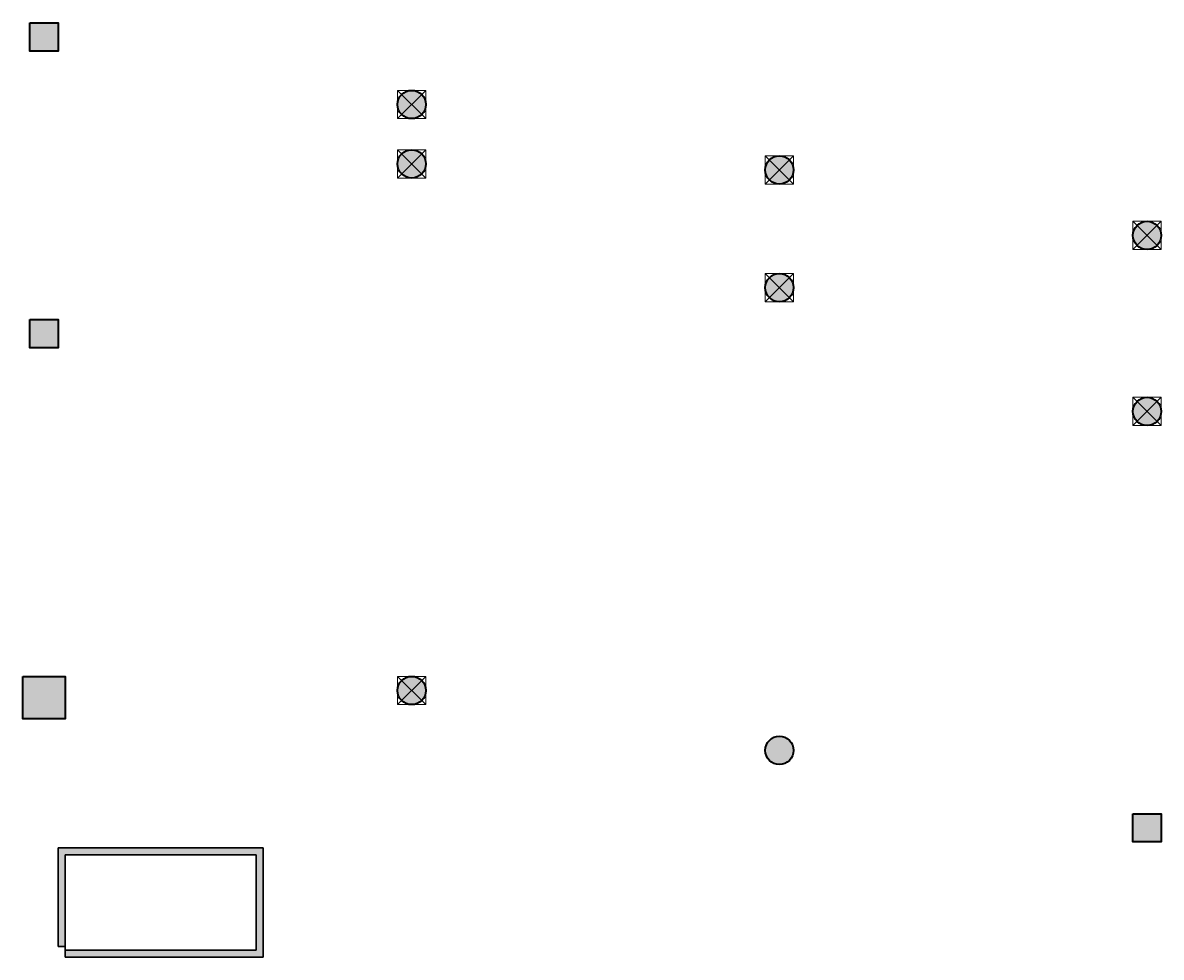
# Model space of a CAD drawing. Header units: millimetres. Extents: x 30450 to 679265, y -299204 to 155552.
# Drawn here: x 150150 to 182350, y 38650 to 65100 of the extents above; entities that cross this region are included whole.
import ezdxf

# ---------------------------------------------------------------- set-up
doc = ezdxf.new("R2010")
doc.units = ezdxf.units.MM
doc.linetypes.add('HIDDEN2', pattern=[4.7625, 3.175, -1.5875])
doc.layers.get('0').update_dxf_attribs({"lineweight": 20})
for name, color, linetype, lineweight in [('HT_Core wall_5.1(1.5F)$0$NDC_S_HATCH MATERIAL', 8, 'Continuous', 13), ('NDC_S-COLUMN', 4, 'Continuous', 40), ('NDC_S_HATCH COLUMN AND WALL', 251, 'Continuous', 13), ('NDC_S_HIDDEN', 8, 'HIDDEN2', 13), ('OF_Core wall_3(1.5F)$0$NDC_S_WALL', 6, 'Continuous', 35)]:
    doc.layers.add(name, color=color, linetype=linetype, lineweight=lineweight)

# ---------------------------------------------------------------- blocks, each defined once
blk = doc.blocks.new('cot')
at = {"layer": 'NDC_S_HATCH COLUMN AND WALL', "ltscale": 0.005}
h = blk.add_hatch(color=256, dxfattribs=at)
h.dxf.hatch_style = 1
h.paths.add_polyline_path([(-0.5, 0.5), (0.5, 0.5), (0.5, -0.5), (-0.5, -0.5)])
at = {"layer": 'NDC_S-COLUMN', "ltscale": 0.005}
blk.add_lwpolyline([(-0.5, 0.5), (0.5, 0.5), (0.5, -0.5), (-0.5, -0.5)], close=True, dxfattribs=at)
blk = doc.blocks.new('cotdung')
at = {"layer": 'NDC_S_HIDDEN'}
for p, q in [((-0.5, 0.5), (0.5, -0.5)), ((0.5, 0.5), (-0.5, -0.5))]:
    blk.add_line(p, q, dxfattribs=at)
blk.add_lwpolyline([(-0.5, 0.5), (0.5, 0.5), (0.5, -0.5), (-0.5, -0.5)], close=True, dxfattribs=at)
blk = doc.blocks.new('cottron')
at = {"layer": 'NDC_S_HATCH COLUMN AND WALL'}
h = blk.add_hatch(color=256, dxfattribs=at)
h.dxf.hatch_style = 1
h.paths.add_polyline_path([(-0.5, 0, 1), (0.5, 0, 1)])
at = {"layer": 'NDC_S-COLUMN', "ltscale": 0.005}
blk.add_circle((0, 0), 0.5, dxfattribs=at)

msp = doc.modelspace()

# ---------------------------------------------------------------- hatches: boundary and pattern name
at = {"layer": 'HT_Core wall_5.1(1.5F)$0$NDC_S_HATCH MATERIAL'}
h = msp.add_hatch(color=251, dxfattribs=at)
h.dxf.hatch_style = 1
h.paths.add_polyline_path([(156950, 41750), (151150, 41750), (151150, 38950), (151350, 38950), (151350, 41550), (156750, 41550), (156750, 38850), (151350, 38850), (151350, 38650), (156950, 38650)])

# ---------------------------------------------------------------- linework, layer by layer
at = {"layer": 'OF_Core wall_3(1.5F)$0$NDC_S_WALL'}
for p, q in [((151150, 38950), (151150, 41750)), ((151150, 41750), (156950, 41750)), ((156750, 41550), (151350, 41550)), ((151350, 38850), (151350, 41550)), ((156750, 41550), (156750, 38850)), ((156950, 41750), (156950, 38650)), ((151150, 38950), (151350, 38950)), ((156750, 38850), (151350, 38850)), ((151350, 38850), (151350, 38650)), ((156950, 38650), (151350, 38650))]:
    msp.add_line(p, q, dxfattribs=at)

# ---------------------------------------------------------------- block references
for name, p, xscale, yscale in [('cot', (150750, 64700), 800, 800), ('cotdung', (161150, 62786), 800, 800), ('cotdung', (161150, 61105), 800, 800), ('cotdung', (171550, 60933), 800, 800), ('cotdung', (181950, 59081), 800, 800), ('cotdung', (171550, 57602), 800, 800), ('cot', (150750, 56300), 800, 800), ('cotdung', (181950, 54098), 800, 800), ('cot', (150750, 46000), 1200, 1200), ('cotdung', (161150, 46200), 800, 800), ('cot', (181950, 42313), 800, 800)]:
    msp.add_blockref(name, p, dxfattribs=dict(xscale=xscale, yscale=yscale))
at = {"xscale": 800, "yscale": 800, "zscale": 1700}
for p in [(161150, 62786), (161150, 61105), (171550, 60933), (181950, 59081), (171550, 57602), (181950, 54098), (161150, 46200), (171550, 44506)]:
    msp.add_blockref('cottron', p, dxfattribs=at)

doc.saveas('drawing.dxf')
